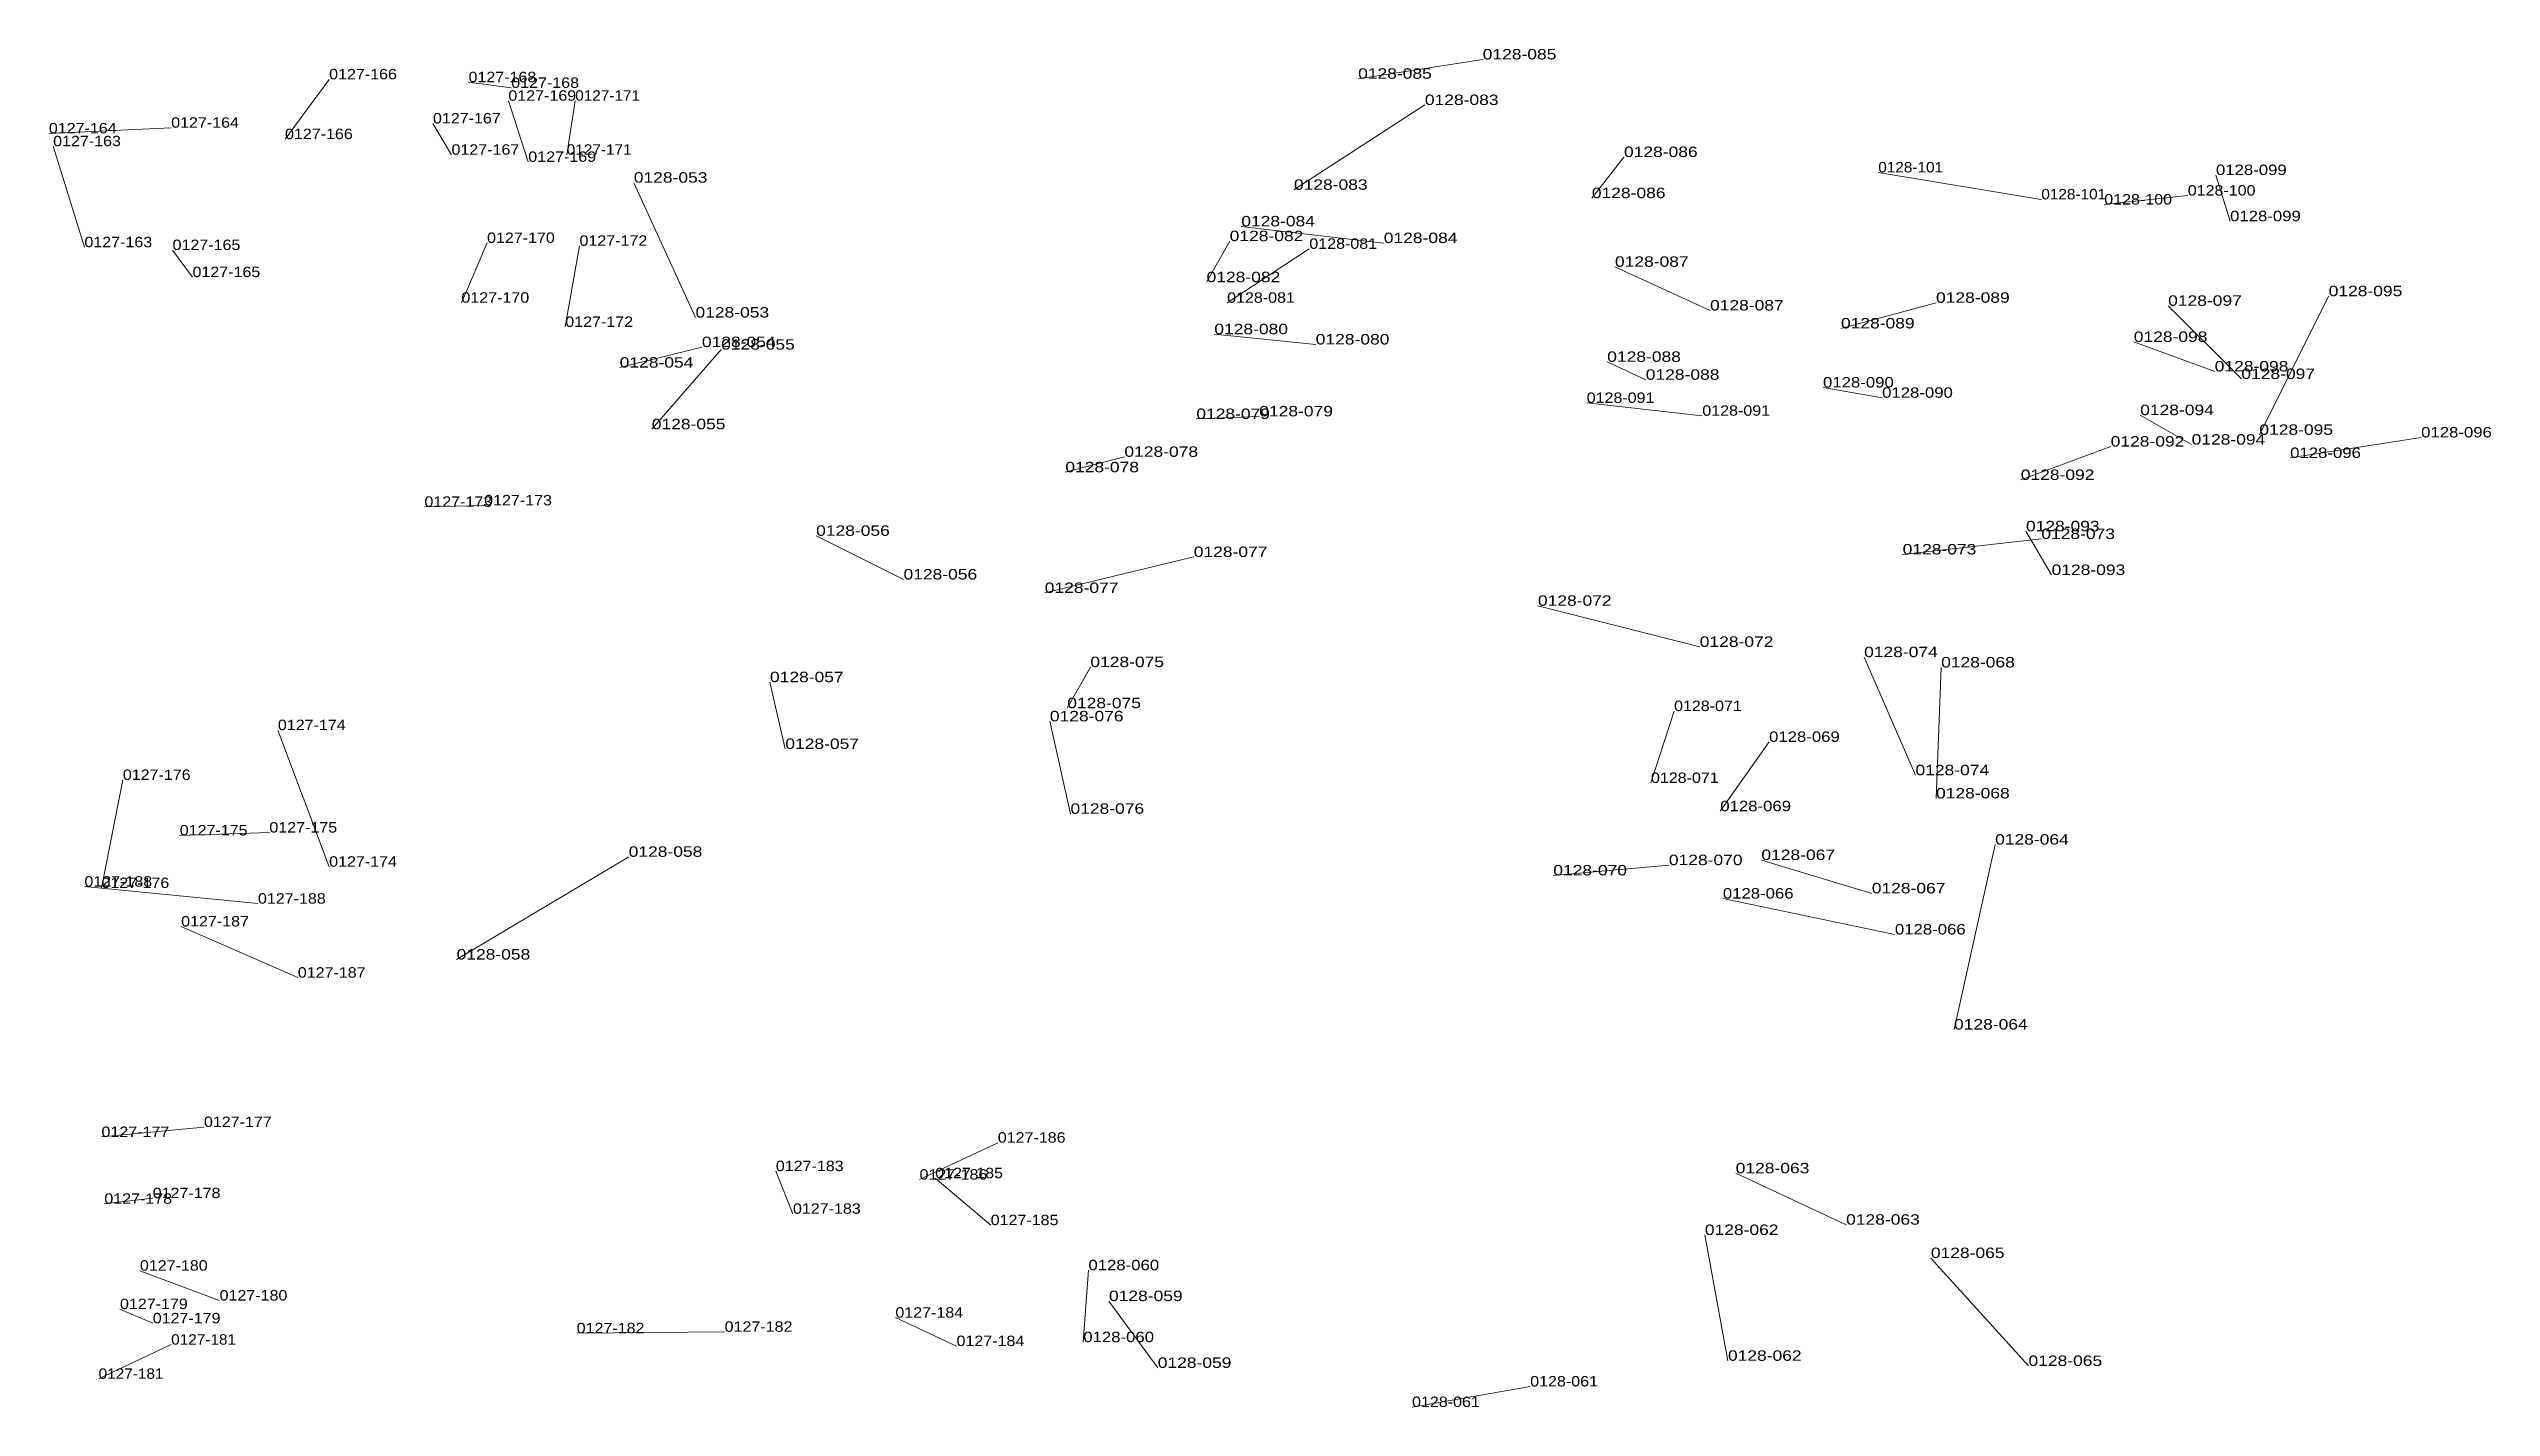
# Model space of a CAD drawing. Header units: metres. Extents: x 571156 to 607184, y 703608 to 727431.
# Drawn here: x 601125.9 to 601594.3, y 716515.6 to 716776.1 of the extents above; entities that cross this region are included whole.
import ezdxf

# ---------------------------------------------------------------- set-up
doc = ezdxf.new("R2010")
doc.units = ezdxf.units.M
doc.header["$LTSCALE"] = 0.8
doc.layers.add('60', color=7, linetype='Continuous', lineweight=13)
doc.layers.add('61', color=7, linetype='Continuous')

msp = doc.modelspace()

# ---------------------------------------------------------------- texts
at = {"layer": '60'}
for s, width, p in [('0128-085', 1.25, (601400.87, 716774.08)), ('0127-168', 1.15, (601206.39, 716769.71)), ('0128-083', 1.25, (601389.78, 716765.34)), ('0127-164', 1.15, (601149.37, 716760.98)), ('0127-166', 1.15, (601171.2, 716758.8)), ('0127-167', 1.15, (601203.12, 716755.8)), ('0127-169', 1.15, (601217.85, 716754.43)), ('0127-171', 1.1, (601225.22, 716755.8)), ('0128-086', 1.25, (601427.96, 716755.36)), ('0128-053', 1.25, (601238.08, 716750.44)), ('0128-101', 1.1, (601476.72, 716752.41)), ('0128-099', 1.2, (601541.48, 716751.91)), ('0128-100', 1.15, (601536.07, 716747.97)), ('0128-082', 1.25, (601352.35, 716739.23)), ('0127-163', 1.15, (601132.73, 716738.06)), ('0128-081', 1.15, (601367.62, 716737.75)), ('0128-084', 1.25, (601381.9, 716738.86)), ('0127-165', 1.15, (601153.46, 716732.33)), ('0127-170', 1.15, (601205.03, 716727.42)), ('0128-087', 1.25, (601444.46, 716725.93)), ('0128-089', 1.25, (601487.8, 716727.41)), ('0128-097', 1.25, (601532.31, 716726.83)), ('0128-095', 1.25, (601563.09, 716728.67)), ('0127-172', 1.15, (601224.94, 716722.78)), ('0128-080', 1.25, (601368.85, 716719.41)), ('0128-098', 1.25, (601525.72, 716719.9)), ('0128-054', 1.25, (601235.38, 716714.97)), ('0128-088', 1.25, (601432.14, 716712.64)), ('0128-091', 1.15, (601420.81, 716708.2)), ('0128-090', 1.2, (601477.46, 716709.19)), ('0128-055', 1.25, (601241.53, 716703.15)), ('0128-079', 1.25, (601358.02, 716705.62)), ('0128-094', 1.25, (601526.95, 716705.86)), ('0128-078', 1.25, (601332.16, 716697.86)), ('0128-092', 1.25, (601521.29, 716699.83)), ('0128-096', 1.2, (601580.83, 716701.58)), ('0127-173', 1.15, (601197.93, 716688.27)), ('0128-077', 1.25, (601345.46, 716678.65)), ('0128-073', 1.25, (601507.99, 716682.1)), ('0128-056', 1.25, (601289.8, 716674.34)), ('0128-093', 1.25, (601509.96, 716675.2)), ('0128-072', 1.25, (601411.46, 716669.29)), ('0128-068', 1.25, (601488.78, 716657.47)), ('0128-075', 1.25, (601321.2, 716649.65)), ('0128-071', 1.15, (601437.56, 716649.1)), ('0127-174', 1.15, (601169.83, 716645.44)), ('0128-057', 1.25, (601267.14, 716641.83)), ('0128-069', 1.2, (601455.78, 716643.19)), ('0128-074', 1.25, (601483.86, 716636.79)), ('0127-176', 1.15, (601140.1, 716635.89)), ('0128-076', 1.25, (601321.82, 716629.4)), ('0127-175', 1.15, (601151.01, 716625.25)), ('0128-064', 1.25, (601499.13, 716623.49)), ('0128-070', 1.25, (601414.41, 716617.58)), ('0128-067', 1.25, (601454.31, 716620.53)), ('0128-066', 1.2, (601446.92, 716613.14)), ('0127-188', 1.15, (601166.01, 716612.16)), ('0128-058', 1.25, (601204.1, 716601.45)), ('0127-187', 1.15, (601173.65, 716597.97)), ('0127-177', 1.15, (601155.65, 716569.32)), ('0127-183', 1.15, (601265.32, 716560.86)), ('0127-186', 1.15, (601292.88, 716559.23)), ('0127-185', 1.15, (601295.88, 716559.5)), ('0127-178', 1.15, (601145.83, 716555.68)), ('0128-062', 1.25, (601443.47, 716548.62)), ('0128-063', 1.25, (601470.56, 716550.59)), ('0127-180', 1.15, (601158.65, 716536.04)), ('0127-179', 1.15, (601145.83, 716531.67)), ('0127-182', 1.15, (601227.13, 716529.76)), ('0127-181', 1.1, (601149.37, 716527.58)), ('0127-184', 1.15, (601299.97, 716527.31)), ('0128-060', 1.2, (601324.28, 716528.06)), ('0128-059', 1.25, (601338.56, 716523.13)), ('0128-061', 1.15, (601409.98, 716519.56)), ('0128-065', 1.25, (601505.53, 716523.5))]:
    msp.add_text(s, height=2, dxfattribs=dict(at, width=width)).set_placement(p)
at = {"layer": '61'}
for s, width, p in [('0127-166', 1.15, (601179.66, 716770.26)), ('0127-168', 1.15, (601214.58, 716768.62)), ('0128-085', 1.25, (601376.98, 716770.38)), ('0127-169', 1.15, (601214.03, 716766.16)), ('0127-171', 1.1, (601226.85, 716766.16)), ('0127-164', 1.15, (601125.91, 716759.89)), ('0127-167', 1.15, (601199.57, 716761.8)), ('0127-163', 1.15, (601126.73, 716757.43)), ('0128-083', 1.25, (601364.67, 716749.08)), ('0128-086', 1.25, (601421.8, 716747.48)), ('0128-101', 1.1, (601507.99, 716747.24)), ('0128-100', 1.15, (601520.06, 716746.25)), ('0128-084', 1.25, (601354.57, 716742.06)), ('0128-099', 1.2, (601544.19, 716743.05)), ('0127-165', 1.15, (601149.64, 716737.52)), ('0127-170', 1.15, (601209.94, 716738.88)), ('0127-172', 1.15, (601227.67, 716738.34)), ('0128-082', 1.25, (601347.92, 716731.35)), ('0128-087', 1.25, (601426.23, 716734.31)), ('0128-081', 1.15, (601351.86, 716727.41)), ('0128-053', 1.25, (601249.91, 716724.58)), ('0128-080', 1.25, (601349.4, 716721.38)), ('0128-089', 1.25, (601469.57, 716722.49)), ('0128-054', 1.25, (601251.14, 716718.91)), ('0128-055', 1.25, (601254.83, 716718.42)), ('0128-088', 1.25, (601424.75, 716716.08)), ('0128-090', 1.2, (601466.13, 716711.16)), ('0128-098', 1.25, (601541.24, 716714.24)), ('0128-097', 1.25, (601546.35, 716712.79)), ('0128-079', 1.25, (601345.95, 716705.12)), ('0128-091', 1.15, (601442.98, 716705.74)), ('0128-095', 1.25, (601549.8, 716702.08)), ('0128-094', 1.25, (601536.81, 716700.2)), ('0128-096', 1.2, (601555.71, 716697.64)), ('0128-078', 1.25, (601320.83, 716694.9)), ('0128-092', 1.25, (601504.05, 716693.43)), ('0127-173', 1.15, (601209.39, 716688.55)), ('0128-093', 1.25, (601505.04, 716683.58)), ('0128-056', 1.25, (601273.05, 716682.71)), ('0128-073', 1.25, (601481.4, 716679.14)), ('0128-077', 1.25, (601316.89, 716671.75)), ('0128-072', 1.25, (601442.49, 716661.41)), ('0128-075', 1.25, (601325.63, 716657.53)), ('0128-074', 1.25, (601474.01, 716659.44)), ('0128-057', 1.25, (601264.19, 716654.64)), ('0128-076', 1.25, (601317.87, 716647.13)), ('0128-071', 1.15, (601433.13, 716635.31)), ('0128-068', 1.25, (601487.8, 716632.35)), ('0128-069', 1.2, (601446.43, 716629.89)), ('0127-175', 1.15, (601168.2, 716625.8)), ('0127-174', 1.15, (601179.66, 716619.25)), ('0128-058', 1.25, (601237.1, 716621.15)), ('0128-070', 1.25, (601436.57, 716619.55)), ('0127-188', 1.15, (601132.73, 716615.43)), ('0127-176', 1.15, (601136, 716615.16)), ('0128-067', 1.25, (601475.48, 716614.13)), ('0127-187', 1.15, (601151.28, 716607.79)), ('0128-066', 1.2, (601479.92, 716606.25)), ('0128-064', 1.25, (601491.25, 716588.02)), ('0127-177', 1.15, (601136, 716567.41)), ('0127-186', 1.15, (601307.88, 716566.32)), ('0128-063', 1.25, (601449.38, 716560.44)), ('0127-178', 1.15, (601136.55, 716554.59)), ('0127-183', 1.15, (601268.6, 716552.68)), ('0127-185', 1.15, (601306.52, 716550.5)), ('0128-065', 1.25, (601486.81, 716544.19)), ('0127-180', 1.15, (601143.37, 716541.77)), ('0128-060', 1.2, (601325.26, 716541.85)), ('0127-179', 1.15, (601139.55, 716534.4)), ('0128-059', 1.25, (601329.2, 716535.94)), ('0127-182', 1.15, (601255.5, 716530.04)), ('0127-184', 1.15, (601288.24, 716532.76)), ('0128-062', 1.25, (601447.9, 716524.49)), ('0127-181', 1.1, (601135.46, 716521.03)), ('0128-061', 1.15, (601387.32, 716515.62))]:
    msp.add_text(s, height=2, dxfattribs=dict(at, width=width)).set_placement(p)

# ---------------------------------------------------------------- linework, layer by layer
at = {"layer": '60'}
for p, q in [((601376.98, 716770.38), (601400.87, 716774.08)), ((601179.66, 716770.26), (601171.2, 716758.8)), ((601214.58, 716768.62), (601206.39, 716769.71)), ((601214.03, 716766.16), (601217.85, 716754.43)), ((601226.85, 716766.16), (601225.22, 716755.8)), ((601364.67, 716749.08), (601389.78, 716765.34)), ((601125.91, 716759.89), (601149.37, 716760.98)), ((601199.57, 716761.8), (601203.12, 716755.8)), ((601126.73, 716757.43), (601132.73, 716738.06)), ((601421.8, 716747.48), (601427.96, 716755.36)), ((601507.99, 716747.24), (601476.72, 716752.41)), ((601544.19, 716743.05), (601541.48, 716751.91)), ((601249.91, 716724.58), (601238.08, 716750.44)), ((601520.06, 716746.25), (601536.07, 716747.97)), ((601354.57, 716742.06), (601381.9, 716738.86)), ((601149.64, 716737.52), (601153.46, 716732.33)), ((601209.94, 716738.88), (601205.03, 716727.42)), ((601227.67, 716738.34), (601224.94, 716722.78)), ((601347.92, 716731.35), (601352.35, 716739.23)), ((601351.86, 716727.41), (601367.62, 716737.75)), ((601426.23, 716734.31), (601444.46, 716725.93)), ((601469.57, 716722.49), (601487.8, 716727.41)), ((601549.8, 716702.08), (601563.09, 716728.67)), ((601546.35, 716712.79), (601532.31, 716726.83)), ((601251.14, 716718.91), (601235.38, 716714.97)), ((601254.83, 716718.42), (601241.53, 716703.15)), ((601349.4, 716721.38), (601368.85, 716719.41)), ((601541.24, 716714.24), (601525.72, 716719.9)), ((601424.75, 716716.08), (601432.14, 716712.64)), ((601466.13, 716711.16), (601477.46, 716709.19)), ((601345.95, 716705.12), (601358.02, 716705.62)), ((601442.98, 716705.74), (601420.81, 716708.2)), ((601536.81, 716700.2), (601526.95, 716705.86)), ((601504.05, 716693.43), (601521.29, 716699.83)), ((601555.71, 716697.64), (601580.83, 716701.58)), ((601320.83, 716694.9), (601332.16, 716697.86)), ((601209.39, 716688.55), (601197.93, 716688.27)), ((601273.05, 716682.71), (601289.8, 716674.34)), ((601481.4, 716679.14), (601507.99, 716682.1)), ((601505.04, 716683.58), (601509.96, 716675.2)), ((601316.89, 716671.75), (601345.46, 716678.65)), ((601442.49, 716661.41), (601411.46, 716669.29)), ((601325.63, 716657.53), (601321.2, 716649.65)), ((601474.01, 716659.44), (601483.86, 716636.79)), ((601487.8, 716632.35), (601488.78, 716657.47)), ((601264.19, 716654.64), (601267.14, 716641.83)), ((601433.13, 716635.31), (601437.56, 716649.1)), ((601179.66, 716619.25), (601169.83, 716645.44)), ((601317.87, 716647.13), (601321.82, 716629.4)), ((601446.43, 716629.89), (601455.78, 716643.19)), ((601136, 716615.16), (601140.1, 716635.89)), ((601168.2, 716625.8), (601151.01, 716625.25)), ((601237.1, 716621.15), (601204.1, 716601.45)), ((601436.57, 716619.55), (601414.41, 716617.58)), ((601475.48, 716614.13), (601454.31, 716620.53)), ((601491.25, 716588.02), (601499.13, 716623.49)), ((601132.73, 716615.43), (601166.01, 716612.16)), ((601479.92, 716606.25), (601446.92, 716613.14)), ((601151.28, 716607.79), (601173.65, 716597.97)), ((601136, 716567.41), (601155.65, 716569.32)), ((601307.88, 716566.32), (601292.88, 716559.23)), ((601268.6, 716552.68), (601265.32, 716560.86)), ((601306.52, 716550.5), (601295.88, 716559.5)), ((601449.38, 716560.44), (601470.56, 716550.59)), ((601136.55, 716554.59), (601145.83, 716555.68)), ((601447.9, 716524.49), (601443.47, 716548.62)), ((601143.37, 716541.77), (601158.65, 716536.04)), ((601325.26, 716541.85), (601324.28, 716528.06)), ((601486.81, 716544.19), (601505.53, 716523.5)), ((601329.2, 716535.94), (601338.56, 716523.13)), ((601139.55, 716534.4), (601145.83, 716531.67)), ((601288.24, 716532.76), (601299.97, 716527.31)), ((601135.46, 716521.03), (601149.37, 716527.58)), ((601255.5, 716530.04), (601227.13, 716529.76)), ((601387.32, 716515.62), (601409.98, 716519.56))]:
    msp.add_line(p, q, dxfattribs=at)

msp.set_redraw_order([(e.dxf.handle, doc.entitydb.next_handle()) for e in msp.query("TEXT MTEXT ATTDEF DIMENSION ARC_DIMENSION")])  # texts and dimensions are drawn at this point

doc.saveas('drawing.dxf')
